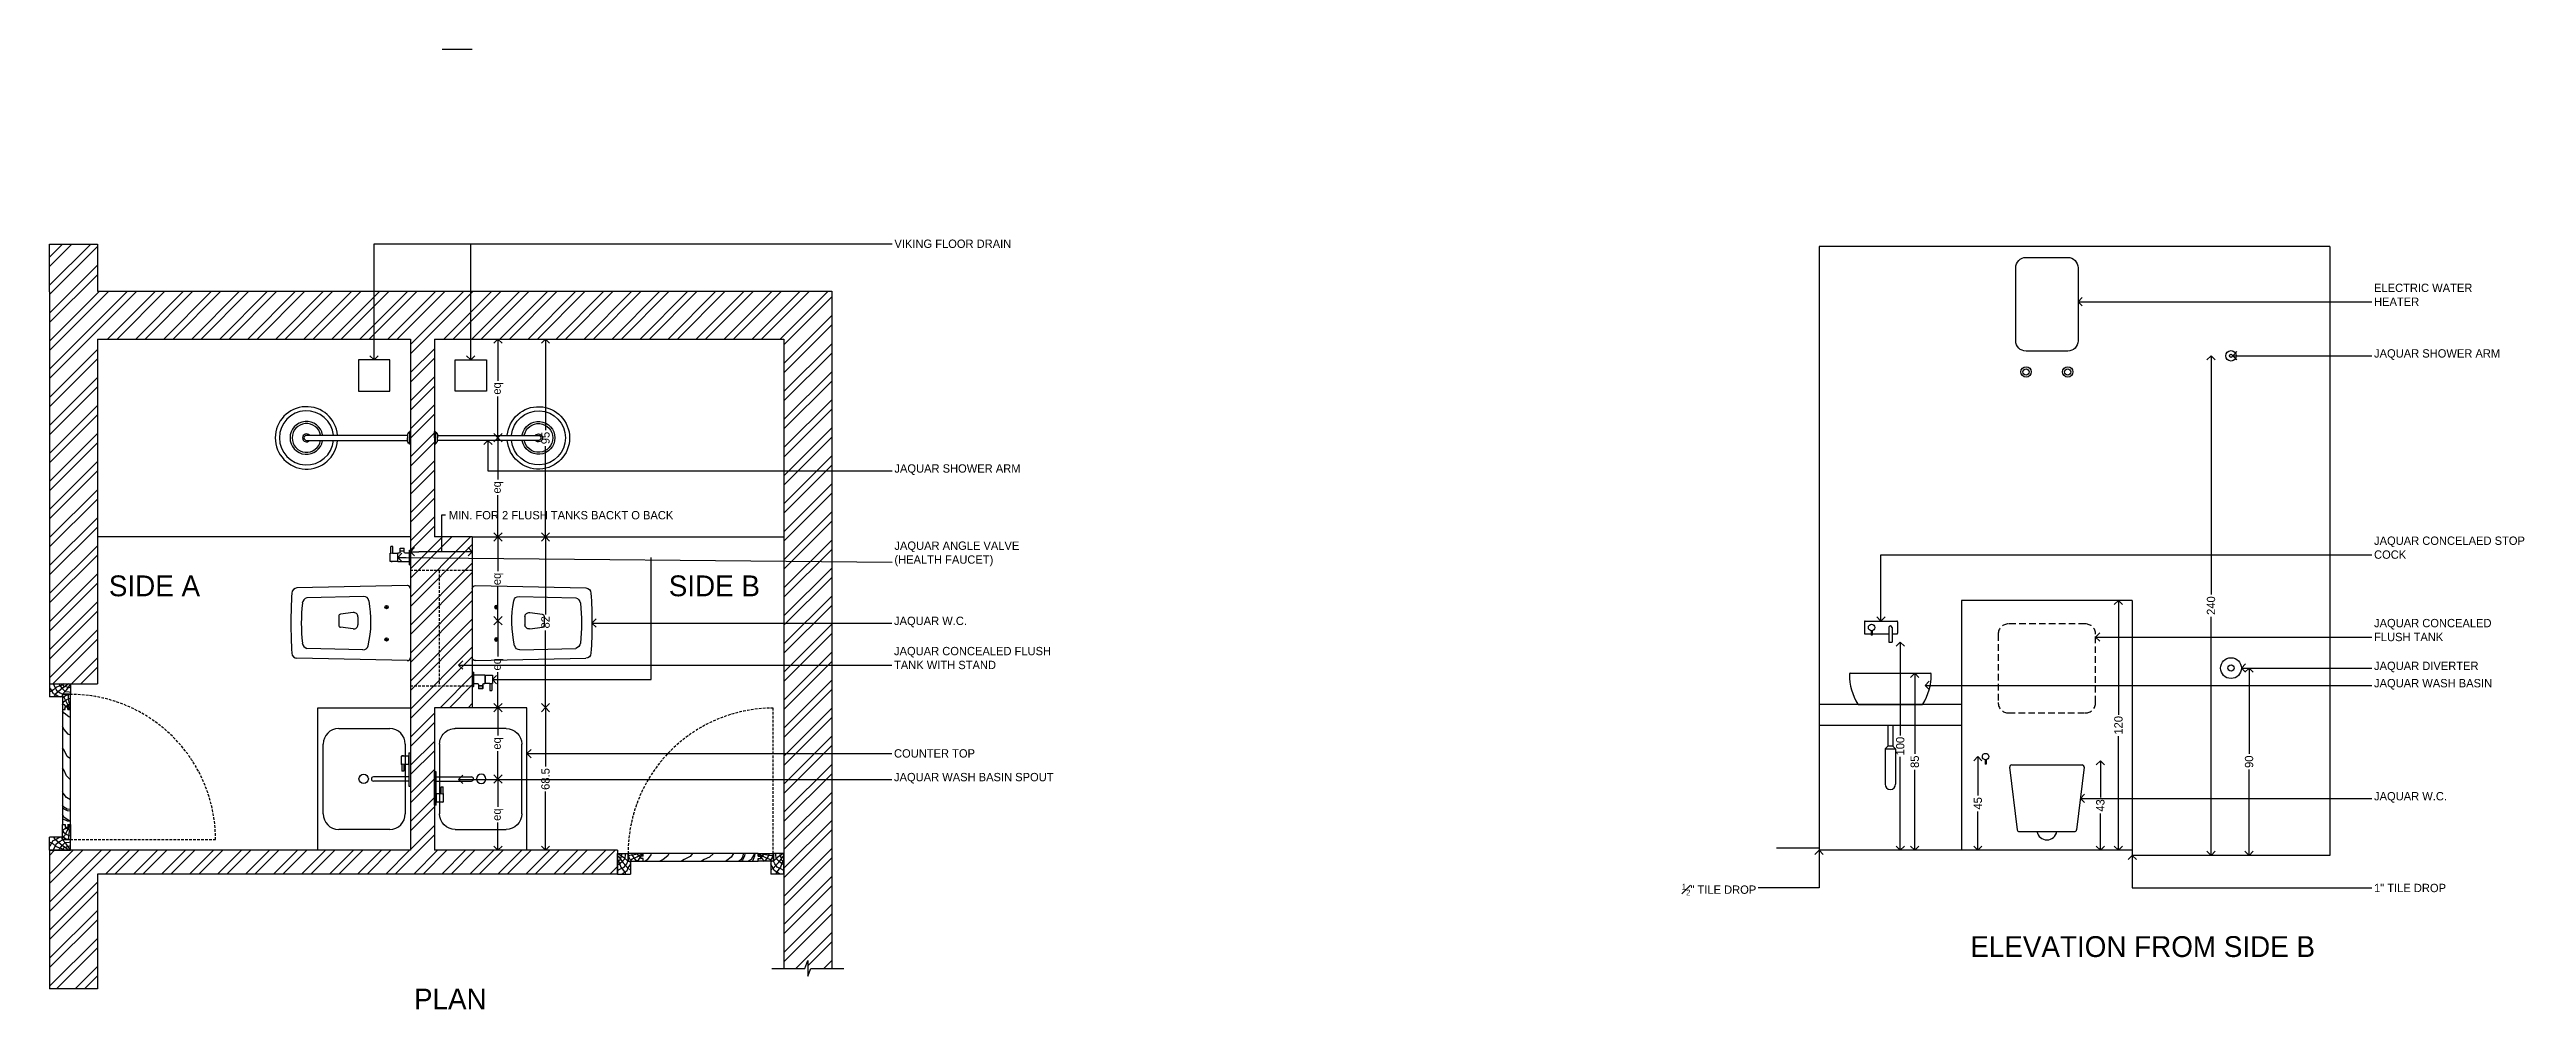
# Model space of a CAD drawing. Header units: metres. Extents: x -16 to 65907, y -5261 to 15511.
# Drawn here: x 22689 to 23880, y -2134 to -1673 of the extents above; entities that cross this region are included whole.
import ezdxf

# ---------------------------------------------------------------- set-up
doc = ezdxf.new("R2010")
doc.units = ezdxf.units.M
doc.header["$PDMODE"] = 67
doc.header["$PDSIZE"] = -5
doc.linetypes.add('DASHED', pattern=[19.05, 12.7, -6.35])
doc.layers.get('0').update_dxf_attribs({"color": 6})
for name, color, linetype in [('BC-DIMENSION', 8, 'Continuous'), ('BC-GREYCOLOR', 8, 'Continuous'), ('BC-HATCH', 8, 'Continuous'), ('BC-JOINERY', 93, 'Continuous'), ('BC-PLUMB-FIXTURE', 118, 'Continuous'), ('BC-TEXT', 7, 'Continuous'), ('BC-WALLS', 1, 'Continuous'), ('BC-WHITECOLOR', 7, 'Continuous'), ('Dim', 9, 'Continuous')]:
    doc.layers.add(name, color=color, linetype=linetype)
doc.layers.add('Object', color=7, linetype='Continuous', lineweight=30)
doc.styles.add('BC-1IN10-2', font='FreeSans.ttf', dxfattribs={"height": 4})
doc.dimstyles.new('BC-1IN10-2', dxfattribs={"dimtxt": 4, "dimasz": 4, "dimexe": 0.18, "dimexo": 0.0625, "dimgap": 1, "dimtad": 0, "dimtoh": 1, "dimzin": 12, "dimdsep": 46, "dimtxsty": 'BC-1IN10-2', "dimblk": 'OPEN90', "dimcen": 0.09, "dimse1": 1, "dimse2": 1, "dimclrd": 256, "dimclre": 256, "dimclrt": 7, "dimadec": 0, "dimazin": 0, "dimtfac": 1, "dimtdec": 1, "dimtofl": 0, "dimtmove": 1, "dimatfit": 3, "dimldrblk": 'OPEN90', "dimfxl": 1, "dimtolj": 1, "dimtzin": 0, "dimlwd": -1, "dimarcsym": 0})

msp = doc.modelspace()

# ---------------------------------------------------------------- texts
at = {"layer": 'BC-TEXT', "color": 7, "style": 'BC-1IN10-2'}
for s, insert, char_height, width, attachment_point in [('{VIKING FLOOR DRAIN}', (23095.316, -1768.648), 4, 61.02971, 7), ('{ELECTRIC WATER HEATER}', (23806.554, -1796.439), 4, 65.42422, 7), ('{JAQUAR SHOWER ARM}', (23806.554, -1822.361), 4, 65.42422, 7), ('{JAQUAR SHOWER ARM}', (23095.316, -1877.628), 4, 128.5009, 7), ('{JAQUAR ANGLE VALVE (HEALTH FAUCET)}', (23095.316, -1921.486), 4, 62.98375, 7), ('{JAQUAR CONCELAED STOP COCK}', (23806.554, -1917.951), 4, 80.55687, 7), ('{SIDE A}', (22717.715, -1936.054), 10, 197.15804, 7), ('{SIDE B}', (23030.69, -1936.054), 10, 197.15804, 9), ('{JAQUAR W.C.}', (23095.125, -1950.822), 4, 83.59546, 7), ('{JAQUAR CONCEALED FLUSH TANK}', (23806.554, -1957.525), 4, 65.42422, 7), ('{JAQUAR CONCEALED FLUSH TANK WITH STAND}', (23095.125, -1970.963), 4, 83.59546, 7), ('{JAQUAR DIVERTER}', (23806.554, -1972.428), 4, 65.42422, 7), ('{JAQUAR WASH BASIN}', (23806.554, -1980.752), 4, 65.42422, 7), ('{COUNTER TOP}', (23095.125, -2013.451), 4, 83.59546, 7), ('{JAQUAR WASH BASIN SPOUT}', (23095.125, -2025.867), 4, 83.59546, 7), ('{JAQUAR W.C.}', (23806.554, -2035.048), 4, 38.81595, 7), ('{\\A1;{\\H0.7x;\\S1#2;}" TILE DROP}', (23509.584, -2074.035), 4, 48.94688, 3), ('{\\A1;1" TILE DROP}', (23806.554, -2074.035), 4, 48.94688, 1), ('{ELEVATION FROM SIDE B}', (23612.475, -2109.323), 10, 197.15804, 7), ('{PLAN}', (22864.385, -2134.369), 10, 197.15804, 7)]:
    msp.add_mtext(s, dxfattribs=dict(at, insert=insert, char_height=char_height, width=width, attachment_point=attachment_point))

# ---------------------------------------------------------------- blocks, each defined once
blk = doc.blocks.new('BC-SHOWER')
for p in [(-12, -15), (12, -15)]:
    blk.add_line(p, (0, -15))
for points in [[(0, 0), (-30, 0)], [(0, 0), (30, 0)], [(-30, -4), (0, -4)], [(-28, -5), (0, -5)], [(30, -4), (0, -4)], [(28, -5), (0, -5)]]:
    blk.add_lwpolyline(points)
for points in [[(-30, 0), (-30, -4, 0.347987), (-29, -5), (-28, -5, 0.2725), (-12, -15, 6.671192)], [(30, 0), (30, -4, -0.347987), (29, -5), (28, -5, -0.2725), (12, -15, -6.671192)], [(-12, -15), (-12, -500, 1), (12, -500), (12, -15)]]:
    blk.add_lwpolyline(points, format="xyb")
for radius, start, end in [(150, 94.703, 85.297), (130, 95.4289, 84.5711), (79.1, 100.1897, 79.8103), (69.1, 100.1897, 79.8103), (19.1, 130.087, 49.9128)]:
    blk.add_arc((0, -500), radius, start, end)
blk = doc.blocks.new('BC-JAQ-WC-ARIA')
for p, q in [((-15, 180), (-546, 169)), ((-225, 128), (-498, 122)), ((0, 165), (0, -165)), ((-345, 33), (-345, -10)), ((-276, 51), (-337, 43)), ((-253, 31), (-253, -8)), ((-276, -28), (-337, -20)), ((-15, -180), (-546, -169)), ((-229, -128), (-498, -122))]:
    blk.add_line(p, q)
at = {"color": 9, "ltscale": 20}
for p, q in [((-123, 77), (-107, 77)), ((-115, 85), (-115, 69)), ((-123, -78), (-107, -78)), ((-115, -86), (-115, -70))]:
    blk.add_line(p, q, dxfattribs=at)
at = {"color": 9}
for centre in [(-115, 77), (-115, -78)]:
    blk.add_circle(centre, 8, dxfattribs=at)
for centre, radius, start, end in [((1488, 0), 2063, 176.0101, 183.9899), ((-545, 144), 25, 91.2563, 180), ((-489, 91), 31.4, 105.7301, 170.4037), ((-224, 103), 25, 10.9372, 91.2563), ((-15, 165), 15, 0, 91.2563), ((327, 0), 852, 173.4932, 186.5068), ((-335, 33), 10, 97.318, 180), ((-273, 31), 20, 0, 97.318), ((-718, 10), 528, 347.0261, 10.6357), ((-489, -91), 31.4, 189.5963, 254.2699), ((-335, -10), 10, 180, 262.682), ((-273, -8), 20, 262.682, 0), ((-228, -103), 25, 268.7437, 346.6578), ((-545, -144), 25, 180, 268.7437), ((-15, -165), 15, 268.7437, 0)]:
    blk.add_arc(centre, radius, start, end)
blk = doc.blocks.new('BC-JAQ-WB')
for p, q in [((-242.5, -125), (-242.5, 120)), ((-167.5, 195), (167.5, 195)), ((242.5, 120), (242.5, -125)), ((167.5, -200), (-167.5, -200))]:
    blk.add_line(p, q)
blk.add_circle((0, 0), 22.5)
for centre, start, end in [((-167.5, 120), 90, 180), ((167.5, 120), 0, 90), ((-167.5, -125), 180, 270), ((167.5, -125), 270, 0)]:
    blk.add_arc(centre, 75, start, end)
blk = doc.blocks.new('BC-JAQ-TAP-WALL MOUNTED')
for p, q in [((-80, 0), (80, 0)), ((-80, -8), (-80, 0)), ((80, -8), (80, 0)), ((-80, -4), (-80, -4)), ((-80, -8), (80, -8)), ((-65.5, -34), (-65.5, -40)), ((-65, -34), (-65.5, -34)), ((-65, -40), (-65.5, -40)), ((-25, -8), (-65, -8)), ((-65, -8), (-65, -44.5)), ((-65, -44.5), (-25, -44.5)), ((-25, -8), (-25, -32.25)), ((-25, -32.25), (8, -32.25)), ((-25, -41.75), (-25, -44.5)), ((-25, -41.75), (8, -41.75)), ((8, -32.25), (8, -41.75)), ((35, -8), (35, -178)), ((55, -8), (55, -178)), ((80, -4), (80, -4))]:
    blk.add_line(p, q)
for centre, radius, start, end in [((-56.75, -37), 9.25, 161.075356, 198.924644), ((-14.22, -37), 11.78, 156.222684, 203.777316), ((45, -178), 10, 180, 0)]:
    blk.add_arc(centre, radius, start, end)
blk = doc.blocks.new('BC-JAQ-ANG-VALVE')
for p, q in [((0, -35), (0, 35)), ((4.5, 35), (0, 35)), ((5, -34.5), (5, 34.5)), ((5, 20), (24.75, 20)), ((30.75, 45), (29.75, 44)), ((50.25, 44), (29.75, 44)), ((29.75, 25), (29.75, 44)), ((50.25, 32), (29.75, 32)), ((50.25, 31), (29.75, 31)), ((30.5, 32), (30.5, 44)), ((49.25, 45), (30.75, 45)), ((50.25, 44), (49.25, 45)), ((49.5, 32), (49.5, 44)), ((50.25, 25), (50.25, 44)), ((55.25, 20), (61, 20)), ((61, -20), (61, 20)), ((61, 16), (61.5, 16)), ((85, 20), (61.5, 20)), ((61.5, -20), (61.5, 20)), ((85, 53), (94.5, 53)), ((85, 20), (85, 53)), ((94.5, 20), (94.5, 53)), ((97, 20), (94.5, 20)), ((97, -19.5), (97, 20)), ((4.5, -35), (0, -35)), ((61, -20), (5, -20)), ((61, -16), (61.5, -16)), ((61.5, -20), (96.5, -20)), ((87.25, -20), (87.25, -20.5)), ((87.25, -20.5), (93.25, -20.5)), ((93.25, -20), (93.25, -20.5))]:
    blk.add_line(p, q)
for centre, radius, start, end in [((4.5, 34.5), 0.5, 0, 90), ((24.75, 25), 5, 270, 0), ((55.25, 25), 5, 180, 270), ((89.75, 30.78), 11.78, 246.222684, 293.777316), ((4.5, -34.5), 0.5, 270, 0), ((90.25, -11.75), 9.25, 251.075356, 288.924644), ((96.5, -19.5), 0.5, 270, 0)]:
    blk.add_arc(centre, radius, start, end)
blk = doc.blocks.new('_OPEN90')
at = {"color": 0, "linetype": 'ByBlock'}
for p, q in [((0, 0), (-1, 0)), ((-0.5, 0.5), (0, 0)), ((0, 0), (-0.5, -0.5))]:
    blk.add_line(p, q, dxfattribs=at)
blk = doc.blocks.new('*D2425')
at = {"layer": 'BC-DIMENSION'}
for p, q in [((22927.6, -1993.4), (22927.6, -2017.7)), ((22927.6, -2053.9), (22927.6, -2029.7))]:
    blk.add_line(p, q, dxfattribs=at)
at = {"layer": 'Defpoints', "color": 0}
for p in [(22918.7, -1989.4), (22918.7, -2057.9), (22927.6, -2057.9)]:
    blk.add_point(p, dxfattribs=at)
at = {"layer": 'BC-DIMENSION', "xscale": 4, "yscale": 4, "zscale": 4}
for p, rotation in [((22927.6, -1989.4), 90), ((22927.6, -2057.9), 270)]:
    blk.add_blockref('_OPEN90', p, dxfattribs=dict(at, rotation=rotation))
at = {"layer": 'BC-DIMENSION', "color": 7, "insert": (22927.6, -2023.7), "char_height": 4, "attachment_point": 5, "rotation": 90, "style": 'BC-1IN10-2'}
blk.add_mtext('\\A1;68.5', dxfattribs=at)
blk = doc.blocks.new('*D2426')
at = {"layer": 'BC-DIMENSION'}
for p, q in [((22927.6, -1911.4), (22927.6, -1944.6)), ((22927.6, -1985.4), (22927.6, -1952.3))]:
    blk.add_line(p, q, dxfattribs=at)
at = {"layer": 'Defpoints', "color": 0}
for p in [(22918.7, -1907.4), (22927.6, -1907.4), (22918.7, -1989.4)]:
    blk.add_point(p, dxfattribs=at)
at = {"layer": 'BC-DIMENSION', "xscale": 4, "yscale": 4, "zscale": 4}
for p, rotation in [((22927.6, -1907.4), 90), ((22927.6, -1989.4), 270)]:
    blk.add_blockref('_OPEN90', p, dxfattribs=dict(at, rotation=rotation))
at = {"layer": 'BC-DIMENSION', "color": 7, "insert": (22927.6, -1948.4), "char_height": 4, "attachment_point": 5, "rotation": 90, "style": 'BC-1IN10-2'}
blk.add_mtext('\\A1;82', dxfattribs=at)
blk = doc.blocks.new('*D2427')
at = {"layer": 'BC-DIMENSION'}
for p, q in [((22927.6, -1816.4), (22927.6, -1856.1)), ((22927.6, -1903.4), (22927.6, -1863.8))]:
    blk.add_line(p, q, dxfattribs=at)
at = {"layer": 'Defpoints', "color": 0}
for p in [(22892.4, -1812.4), (22927.6, -1812.4), (22892.4, -1907.4)]:
    blk.add_point(p, dxfattribs=at)
at = {"layer": 'BC-DIMENSION', "xscale": 4, "yscale": 4, "zscale": 4}
for p, rotation in [((22927.6, -1812.4), 90), ((22927.6, -1907.4), 270)]:
    blk.add_blockref('_OPEN90', p, dxfattribs=dict(at, rotation=rotation))
at = {"layer": 'BC-DIMENSION', "color": 7, "insert": (22927.6, -1859.9), "char_height": 4, "attachment_point": 5, "rotation": 90, "style": 'BC-1IN10-2'}
blk.add_mtext('\\A1;95', dxfattribs=at)
blk = doc.blocks.new('*D2428')
at = {"layer": 'BC-DIMENSION'}
for p, q in [((22904.7, -2027.7), (22904.7, -2037.1)), ((22904.7, -2053.9), (22904.7, -2044.6))]:
    blk.add_line(p, q, dxfattribs=at)
at = {"layer": 'Defpoints', "color": 0}
for p in [(22896.7, -2023.7), (22896.7, -2057.9), (22904.7, -2057.9)]:
    blk.add_point(p, dxfattribs=at)
at = {"layer": 'BC-DIMENSION', "xscale": 4, "yscale": 4, "zscale": 4}
for p, rotation in [((22904.7, -2023.7), 90), ((22904.7, -2057.9), 270)]:
    blk.add_blockref('_OPEN90', p, dxfattribs=dict(at, rotation=rotation))
at = {"layer": 'BC-DIMENSION', "color": 7, "insert": (22904.7, -2040.8), "char_height": 4, "attachment_point": 5, "rotation": 90, "style": 'BC-1IN10-2'}
blk.add_mtext('\\A1;{eq}', dxfattribs=at)
blk = doc.blocks.new('*D2429')
at = {"layer": 'BC-DIMENSION'}
for p, q in [((22904.7, -1993.4), (22904.7, -2002.8)), ((22904.7, -2019.7), (22904.7, -2010.3))]:
    blk.add_line(p, q, dxfattribs=at)
at = {"layer": 'Defpoints', "color": 0}
for p in [(22896.7, -1989.4), (22904.7, -1989.4), (22896.7, -2023.7)]:
    blk.add_point(p, dxfattribs=at)
at = {"layer": 'BC-DIMENSION', "xscale": 4, "yscale": 4, "zscale": 4}
for p, rotation in [((22904.7, -1989.4), 90), ((22904.7, -2023.7), 270)]:
    blk.add_blockref('_OPEN90', p, dxfattribs=dict(at, rotation=rotation))
at = {"layer": 'BC-DIMENSION', "color": 7, "insert": (22904.7, -2006.6), "char_height": 4, "attachment_point": 5, "rotation": 90, "style": 'BC-1IN10-2'}
blk.add_mtext('\\A1;{eq}', dxfattribs=at)
blk = doc.blocks.new('*D2430')
at = {"layer": 'BC-DIMENSION'}
for p, q in [((22904.7, -1951.7), (22904.7, -1964.8)), ((22904.7, -1985.4), (22904.7, -1972.3))]:
    blk.add_line(p, q, dxfattribs=at)
at = {"layer": 'Defpoints', "color": 0}
for p in [(22904.7, -1947.7), (22917.8, -1947.7), (22918.7, -1989.4)]:
    blk.add_point(p, dxfattribs=at)
at = {"layer": 'BC-DIMENSION', "xscale": 4, "yscale": 4, "zscale": 4}
for p, rotation in [((22904.7, -1947.7), 90), ((22904.7, -1989.4), 270)]:
    blk.add_blockref('_OPEN90', p, dxfattribs=dict(at, rotation=rotation))
at = {"layer": 'BC-DIMENSION', "color": 7, "insert": (22904.7, -1968.6), "char_height": 4, "attachment_point": 5, "rotation": 90, "style": 'BC-1IN10-2'}
blk.add_mtext('\\A1;{eq}', dxfattribs=at)
blk = doc.blocks.new('*D2431')
at = {"layer": 'BC-DIMENSION'}
for p, q in [((22904.7, -1911.4), (22904.7, -1923.8)), ((22904.7, -1943.7), (22904.7, -1931.3))]:
    blk.add_line(p, q, dxfattribs=at)
at = {"layer": 'Defpoints', "color": 0}
for p in [(22904.7, -1907.4), (22917.8, -1907.4), (22917.8, -1947.7)]:
    blk.add_point(p, dxfattribs=at)
at = {"layer": 'BC-DIMENSION', "xscale": 4, "yscale": 4, "zscale": 4}
for p, rotation in [((22904.7, -1907.4), 90), ((22904.7, -1947.7), 270)]:
    blk.add_blockref('_OPEN90', p, dxfattribs=dict(at, rotation=rotation))
at = {"layer": 'BC-DIMENSION', "color": 7, "insert": (22904.7, -1927.6), "char_height": 4, "attachment_point": 5, "rotation": 90, "style": 'BC-1IN10-2'}
blk.add_mtext('\\A1;{eq}', dxfattribs=at)
blk = doc.blocks.new('*D2432')
at = {"layer": 'BC-DIMENSION'}
for p, q in [((22904.7, -1863.8), (22904.7, -1879.9)), ((22904.7, -1903.4), (22904.7, -1887.4))]:
    blk.add_line(p, q, dxfattribs=at)
at = {"layer": 'Defpoints', "color": 0}
for p in [(22875.7, -1859.8), (22904.7, -1859.8), (22918.7, -1907.4)]:
    blk.add_point(p, dxfattribs=at)
at = {"layer": 'BC-DIMENSION', "xscale": 4, "yscale": 4, "zscale": 4}
for p, rotation in [((22904.7, -1859.8), 90), ((22904.7, -1907.4), 270)]:
    blk.add_blockref('_OPEN90', p, dxfattribs=dict(at, rotation=rotation))
at = {"layer": 'BC-DIMENSION', "color": 7, "insert": (22904.7, -1883.6), "char_height": 4, "attachment_point": 5, "rotation": 90, "style": 'BC-1IN10-2'}
blk.add_mtext('\\A1;{eq}', dxfattribs=at)
blk = doc.blocks.new('*D2433')
at = {"layer": 'BC-DIMENSION'}
for p, q in [((22904.7, -1816.4), (22904.7, -1832.4)), ((22904.7, -1855.8), (22904.7, -1839.9))]:
    blk.add_line(p, q, dxfattribs=at)
at = {"layer": 'Defpoints', "color": 0}
for p in [(22874.2, -1812.4), (22904.7, -1812.4), (22875.7, -1859.8)]:
    blk.add_point(p, dxfattribs=at)
at = {"layer": 'BC-DIMENSION', "xscale": 4, "yscale": 4, "zscale": 4}
for p, rotation in [((22904.7, -1812.4), 90), ((22904.7, -1859.8), 270)]:
    blk.add_blockref('_OPEN90', p, dxfattribs=dict(at, rotation=rotation))
at = {"layer": 'BC-DIMENSION', "color": 7, "insert": (22904.7, -1836.1), "char_height": 4, "attachment_point": 5, "rotation": 90, "style": 'BC-1IN10-2'}
blk.add_mtext('\\A1;{eq}', dxfattribs=at)
blk = doc.blocks.new('*D2434')
at = {"layer": 'BC-DIMENSION'}
for p, q in [((22879.6, -1897), (22877.6, -1897)), ((22877.6, -1897), (22877.6, -1914.5)), ((22888.4, -1914.5), (22866.7, -1914.5))]:
    blk.add_line(p, q, dxfattribs=at)
at = {"layer": 'Defpoints', "color": 0}
for p in [(22862.7, -1907.4), (22862.7, -1914.5), (22892.4, -1907.4)]:
    blk.add_point(p, dxfattribs=at)
at = {"layer": 'BC-DIMENSION', "xscale": 4, "yscale": 4, "zscale": 4, "rotation": 180}
blk.add_blockref('_OPEN90', (22862.7, -1914.5), dxfattribs=at)
at = {"layer": 'BC-DIMENSION', "xscale": 4, "yscale": 4, "zscale": 4}
blk.add_blockref('_OPEN90', (22892.4, -1914.5), dxfattribs=at)
at = {"layer": 'BC-DIMENSION', "color": 7, "insert": (22935.1, -1897), "char_height": 4, "attachment_point": 5, "style": 'BC-1IN10-2'}
blk.add_mtext('\\A1;{MIN. FOR 2 FLUSH TANKS BACKT O BACK}', dxfattribs=at)
blk = doc.blocks.new('BC-JAQ-WB-ELEV')
at = {"layer": 'Object'}
for p, q in [((-192, 150), (192, 150)), ((-152, 0), (152, 0))]:
    blk.add_line(p, q, dxfattribs=at)
for centre, radius, start, end in [((-192, 145), 5, 90, 182.562), ((81, 147), 278, 180.5313, 211.4271), ((-81, 147), 278, 328.5729, 359.4687), ((192, 145), 5, 357.438, 90), ((-152, 5), 5, 213.5505, 270), ((152, 5), 5, 270, 326.4495)]:
    blk.add_arc(centre, radius, start, end, dxfattribs=at)
blk = doc.blocks.new('BC-JAQ-WC-ELEV')
at = {"layer": 'Object'}
for p, q in [((-179, 399), (-143, 99)), ((-169, 410), (169, 410)), ((179, 399), (143, 99)), ((-133, 90), (133, 90))]:
    blk.add_line(p, q, dxfattribs=at)
for centre, radius, start, end in [((-169, 400), 10, 90, 186.8974), ((169, 400), 10, 353.1026, 90), ((-133, 100), 10, 186.8974, 270), ((0, 98), 48.4, 189.7038, 350.2962), ((133, 100), 10, 270, 353.1026)]:
    blk.add_arc(centre, radius, start, end, dxfattribs=at)
blk = doc.blocks.new('*D2440')
at = {"layer": 'BC-TEXT'}
for p, q in [((23683.7, -1941.9), (23683.7, -1992.8)), ((23683.7, -2053.9), (23683.7, -2003.1))]:
    blk.add_line(p, q, dxfattribs=at)
at = {"layer": 'Defpoints', "color": 0}
for p in [(23690.3, -1937.9), (23683.7, -2057.9), (23690.3, -2057.9)]:
    blk.add_point(p, dxfattribs=at)
at = {"layer": 'BC-TEXT', "xscale": 4, "yscale": 4, "zscale": 4}
for p, rotation in [((23683.7, -1937.9), 90), ((23683.7, -2057.9), 270)]:
    blk.add_blockref('_OPEN90', p, dxfattribs=dict(at, rotation=rotation))
at = {"layer": 'BC-TEXT', "color": 7, "insert": (23683.7, -1997.9), "char_height": 4, "attachment_point": 5, "rotation": 90, "style": 'BC-1IN10-2'}
blk.add_mtext('\\A1;120', dxfattribs=at)
blk = doc.blocks.new('*D2441')
at = {"layer": 'BC-TEXT'}
for p, q in [((23675, -2018.9), (23675, -2032.6)), ((23675, -2053.9), (23675, -2040.3))]:
    blk.add_line(p, q, dxfattribs=at)
at = {"layer": 'Defpoints', "color": 0}
for p in [(23649.3, -2014.9), (23649.3, -2057.9), (23675, -2057.9)]:
    blk.add_point(p, dxfattribs=at)
at = {"layer": 'BC-TEXT', "xscale": 4, "yscale": 4, "zscale": 4}
for p, rotation in [((23675, -2014.9), 90), ((23675, -2057.9), 270)]:
    blk.add_blockref('_OPEN90', p, dxfattribs=dict(at, rotation=rotation))
at = {"layer": 'BC-TEXT', "color": 7, "insert": (23675, -2036.4), "char_height": 4, "attachment_point": 5, "rotation": 90, "style": 'BC-1IN10-2'}
blk.add_mtext('\\A1;43', dxfattribs=at)
blk = doc.blocks.new('*D2443')
at = {"layer": 'BC-TEXT'}
for p, q in [((23578.8, -1961.9), (23578.8, -2002.8)), ((23578.8, -2053.9), (23578.8, -2013.1))]:
    blk.add_line(p, q, dxfattribs=at)
at = {"layer": 'Defpoints', "color": 0}
for p in [(23578.8, -1957.9), (23574, -2057.9), (23578.8, -2057.9)]:
    blk.add_point(p, dxfattribs=at)
at = {"layer": 'BC-TEXT', "xscale": 4, "yscale": 4, "zscale": 4}
for p, rotation in [((23578.8, -1957.9), 90), ((23578.8, -2057.9), 270)]:
    blk.add_blockref('_OPEN90', p, dxfattribs=dict(at, rotation=rotation))
at = {"layer": 'BC-TEXT', "color": 7, "insert": (23578.8, -2007.9), "char_height": 4, "attachment_point": 5, "rotation": 90, "style": 'BC-1IN10-2'}
blk.add_mtext('\\A1;100', dxfattribs=at)
blk = doc.blocks.new('*D2444')
at = {"layer": 'BC-TEXT'}
for p, q in [((23585.8, -1976.9), (23585.8, -2011.6)), ((23585.8, -2053.9), (23585.8, -2019.3))]:
    blk.add_line(p, q, dxfattribs=at)
at = {"layer": 'Defpoints', "color": 0}
for p in [(23593.3, -1972.9), (23585.8, -2057.9), (23593.3, -2057.9)]:
    blk.add_point(p, dxfattribs=at)
at = {"layer": 'BC-TEXT', "xscale": 4, "yscale": 4, "zscale": 4}
for p, rotation in [((23585.8, -1972.9), 90), ((23585.8, -2057.9), 270)]:
    blk.add_blockref('_OPEN90', p, dxfattribs=dict(at, rotation=rotation))
at = {"layer": 'BC-TEXT', "color": 7, "insert": (23585.8, -2015.4), "char_height": 4, "attachment_point": 5, "rotation": 90, "style": 'BC-1IN10-2'}
blk.add_mtext('\\A1;85', dxfattribs=at)
blk = doc.blocks.new('*D2445')
at = {"layer": 'BC-TEXT'}
for p, q in [((23746.5, -1974.4), (23746.5, -2011.6)), ((23746.5, -2056.4), (23746.5, -2019.2))]:
    blk.add_line(p, q, dxfattribs=at)
at = {"layer": 'Defpoints', "color": 0}
for p in [(23737.8, -1970.4), (23737.8, -2060.4), (23746.5, -2060.4)]:
    blk.add_point(p, dxfattribs=at)
at = {"layer": 'BC-TEXT', "xscale": 4, "yscale": 4, "zscale": 4}
for p, rotation in [((23746.5, -1970.4), 90), ((23746.5, -2060.4), 270)]:
    blk.add_blockref('_OPEN90', p, dxfattribs=dict(at, rotation=rotation))
at = {"layer": 'BC-TEXT', "color": 7, "insert": (23746.5, -2015.4), "char_height": 4, "attachment_point": 5, "rotation": 90, "style": 'BC-1IN10-2'}
blk.add_mtext('\\A1;90', dxfattribs=at)
blk = doc.blocks.new('*D2446')
at = {"layer": 'BC-TEXT'}
for p, q in [((23728.2, -1824.4), (23728.2, -1935.1)), ((23728.2, -2056.4), (23728.2, -1945.8))]:
    blk.add_line(p, q, dxfattribs=at)
at = {"layer": 'Defpoints', "color": 0}
for p in [(23737.8, -1820.4), (23728.2, -2060.4), (23785.3, -2060.4)]:
    blk.add_point(p, dxfattribs=at)
at = {"layer": 'BC-TEXT', "xscale": 4, "yscale": 4, "zscale": 4}
for p, rotation in [((23728.2, -1820.4), 90), ((23728.2, -2060.4), 270)]:
    blk.add_blockref('_OPEN90', p, dxfattribs=dict(at, rotation=rotation))
at = {"layer": 'BC-TEXT', "color": 7, "insert": (23728.2, -1940.4), "char_height": 4, "attachment_point": 5, "rotation": 90, "style": 'BC-1IN10-2'}
blk.add_mtext('\\A1;240', dxfattribs=at)
blk = doc.blocks.new('*D2453')
at = {"layer": 'BC-TEXT'}
for p, q in [((23616.1, -2016.9), (23616.1, -2031.6)), ((23616.1, -2053.9), (23616.1, -2039.3))]:
    blk.add_line(p, q, dxfattribs=at)
at = {"layer": 'Defpoints', "color": 0}
for p in [(23619.8, -2012.9), (23616.1, -2057.9), (23619.8, -2057.9)]:
    blk.add_point(p, dxfattribs=at)
at = {"layer": 'BC-TEXT', "xscale": 4, "yscale": 4, "zscale": 4}
for p, rotation in [((23616.1, -2012.9), 90), ((23616.1, -2057.9), 270)]:
    blk.add_blockref('_OPEN90', p, dxfattribs=dict(at, rotation=rotation))
at = {"layer": 'BC-TEXT', "color": 7, "insert": (23616.1, -2035.4), "char_height": 4, "attachment_point": 5, "rotation": 90, "style": 'BC-1IN10-2'}
blk.add_mtext('\\A1;45', dxfattribs=at)

# ---------------------------------------------------------------- dimensions: what is measured, and where the dimension line sits
at = {"layer": 'BC-DIMENSION'}
for base, p1, p2, picture, middle in [((22904.748, -1812.426), (22875.708, -1859.833), (22874.203, -1812.426), '*D2433', (22904.748, -1836.13)), ((22904.748, -1859.833), (22918.703, -1907.426), (22875.708, -1859.833), '*D2432', (22904.748, -1883.63)), ((22904.748, -1907.426), (22917.769, -1947.695), (22917.769, -1907.426), '*D2431', (22904.748, -1927.561)), ((22904.748, -1947.695), (22918.703, -1989.428), (22917.769, -1947.695), '*D2430', (22904.748, -1968.562))]:
    dim = msp.add_linear_dim(base=base, p1=p1, p2=p2, angle=90, text='{eq}', dimstyle='BC-1IN10-2', dxfattribs=at)
    dim.commit()
    dim.dimension.update_dxf_attribs({"geometry": picture, "text_midpoint": middle})
dim = msp.add_linear_dim(base=(22927.564, -1812.426), p1=(22892.42, -1907.426), p2=(22892.42, -1812.426), angle=90, dimstyle='BC-1IN10-2', dxfattribs=at)
dim.commit()
dim.dimension.update_dxf_attribs({"geometry": '*D2427', "text_midpoint": (22927.564, -1859.926)})
dim = msp.add_linear_dim(base=(22862.703, -1914.489), p1=(22892.42, -1907.426), p2=(22862.703, -1907.426), text='{MIN. FOR 2 FLUSH TANKS BACKT O BACK}', dimstyle='BC-1IN10-2', dxfattribs=at)
dim.commit()
dim.dimension.update_dxf_attribs({"geometry": '*D2434', "text_midpoint": (22880.561, -1897.048), "dimtype": 160})
for base, p2, picture, middle in [((22927.564, -1907.426), (22918.703, -1907.426), '*D2426', (22927.564, -1948.427)), ((22927.564, -2057.928), (22918.703, -2057.928), '*D2425', (22927.564, -2023.678))]:
    dim = msp.add_linear_dim(base=base, p1=(22918.703, -1989.428), p2=p2, angle=90, dimstyle='BC-1IN10-2', override={"dimlfac": 1}, dxfattribs=at)
    dim.commit()
    dim.dimension.update_dxf_attribs({"geometry": picture, "text_midpoint": middle})
for base, p2, picture, middle in [((22904.748, -1989.428), (22896.703, -1989.428), '*D2429', (22904.748, -2006.553)), ((22904.748, -2057.928), (22896.703, -2057.928), '*D2428', (22904.748, -2040.803))]:
    dim = msp.add_linear_dim(base=base, p1=(22896.703, -2023.678), p2=p2, angle=90, text='{eq}', dimstyle='BC-1IN10-2', override={"dimtolj": 1}, dxfattribs=at)
    dim.commit()
    dim.dimension.update_dxf_attribs({"geometry": picture, "text_midpoint": middle})
at = {"layer": 'BC-TEXT'}
for base, p1, p2, picture, middle in [((23728.153, -2060.428), (23737.797, -1820.428), (23785.297, -2060.428), '*D2446', (23728.153, -1940.428)), ((23683.737, -2057.928), (23690.297, -1937.928), (23690.297, -2057.928), '*D2440', (23683.737, -1997.928)), ((23578.844, -2057.928), (23578.844, -1957.928), (23574.045, -2057.928), '*D2443', (23578.844, -2007.928)), ((23585.773, -2057.928), (23593.277, -1972.928), (23593.277, -2057.928), '*D2444', (23585.773, -2015.428)), ((23746.51, -2060.428), (23737.797, -1970.428), (23737.797, -2060.428), '*D2445', (23746.51, -2015.428)), ((23616.127, -2057.928), (23619.835, -2012.924), (23619.835, -2057.928), '*D2453', (23616.127, -2035.426)), ((23675.007, -2057.928), (23649.296, -2014.928), (23649.296, -2057.928), '*D2441', (23675.007, -2036.428))]:
    dim = msp.add_linear_dim(base=base, p1=p1, p2=p2, angle=90, dimstyle='BC-1IN10-2', override={"dimlfac": 1}, dxfattribs=at)
    dim.commit()
    dim.dimension.update_dxf_attribs({"geometry": picture, "text_midpoint": middle})

# ---------------------------------------------------------------- hatches: boundary and pattern name
at = {"layer": 'BC-HATCH'}
h = msp.add_hatch(dxfattribs=at)
h.set_pattern_fill('ANSI32', color=256, style=0)
h.paths.add_polyline_path([(23065.203, -2114.691), (23065.203, -1789.426), (22712.203, -1789.426), (22712.203, -1766.711), (22689.203, -1766.711), (22689.203, -1789.711), (22689.203, -1977.928), (22699.203, -1977.928), (22712.203, -1977.928), (22712.203, -1812.426), (22862.703, -1812.426), (22862.703, -1923.522), (22892.42, -1923.522), (22892.42, -1907.426), (22874.203, -1907.426), (22874.203, -1862.789), (22874.203, -1859.833), (22874.203, -1856.876), (22874.203, -1812.426), (23042.203, -1812.426), (23042.203, -2114.691), (23052.209, -2114.691), (23053.703, -2110.941), (23053.703, -2118.441), (23055.196, -2114.691)])
h.paths.add_polyline_path([(22962.203, -2069.428), (22962.203, -2059.428), (22962.203, -2057.928), (22874.203, -2057.928), (22874.203, -1989.428), (22892.42, -1989.428), (22892.42, -1979.122), (22862.703, -1979.122), (22862.703, -2057.928), (22699.203, -2057.928), (22689.203, -2057.928), (22689.203, -2124.428), (22712.203, -2124.428), (22712.203, -2069.428)])
h.paths.add_polyline_path([(22876.42, -1979.122), (22876.42, -1923.522), (22862.703, -1923.522), (22862.703, -1979.122)], flags=16)
h.paths.add_polyline_path([(22892.42, -1965.339), (22892.42, -1932.305), (22892.42, -1923.522), (22876.42, -1923.522), (22876.42, -1979.122), (22892.42, -1979.122)], flags=16)

# ---------------------------------------------------------------- linework, layer by layer
msp.add_line((22712.203, -2057.928), (22712.203, -2057.928))
at = {"layer": 'BC-GREYCOLOR', "linetype": 'DASHED', "ltscale": 0.1}
for p, q in [((23037.103, -2059.428), (23037.103, -1989.628)), ((22699.203, -2052.828), (22769.003, -2052.828))]:
    msp.add_line(p, q, dxfattribs=at)
for centre, start, end in [((22699.203, -2052.828), 0, 93.079694), ((23037.103, -2059.428), 90, 183.079694)]:
    msp.add_arc(centre, 69.8, start, end, dxfattribs=at)
at = {"layer": 'BC-HATCH'}
for points in [[(22696.272, -1977.928), (22695.616, -1978.406), (22692.549, -1979.511), (22691.029, -1980.809), (22689.869, -1981.583), (22689.203, -1981.828)], [(22689.203, -1979.719), (22689.455, -1980.119), (22690.947, -1982.661), (22692.3, -1983.13), (22693.402, -1983.849), (22694.255, -1984.178)], [(22690.925, -1977.928), (22691.803, -1979.428), (22692.549, -1981.141), (22694.262, -1982.357), (22695.403, -1982.928)], [(22698.275, -1977.928), (22697.495, -1978.654), (22694.649, -1980.726), (22691.996, -1983.02), (22691.272, -1984.178)], [(22693.886, -1977.928), (22694.069, -1978.544), (22695.308, -1980.246), (22696.697, -1981.615), (22698.683, -1981.776), (22699.203, -1981.928)], [(22699.203, -1978.212), (22698.628, -1978.958), (22697.274, -1981.03), (22695.403, -1982.928), (22695.15, -1984.178)], [(22699.203, -1979.767), (22698.6, -1979.842), (22697.274, -1979.483), (22696.03, -1979.096), (22695.453, -1977.928)], [(22695.453, -1984.738), (22695.955, -1984.251), (22697.271, -1983.487), (22698.685, -1983.028)], [(22699.203, -1990.13), (22698.586, -1989.145), (22697.44, -1987.165), (22696.365, -1984.873), (22695.453, -1984.033)], [(22695.453, -1987.912), (22695.983, -1986.684), (22697.596, -1985.566), (22698.516, -1985.015), (22699.203, -1984.83)], [(22697.262, -1989.078), (22696.408, -1988.113), (22695.453, -1987.51)], [(22697.074, -1989.078), (22697.228, -1988.778), (22698.728, -1987.575), (22699.203, -1987.41)], [(22699.203, -1989.019), (22698.926, -1988.367), (22698.53, -1985.991), (22698.275, -1983.713), (22697.954, -1983.028)], [(22699.203, -1994.155), (22698.539, -1993.9), (22696.164, -1992.13), (22695.453, -1991.173)], [(22699.203, -2002.605), (22698.107, -2002.146), (22696.294, -1999.944), (22695.453, -1998.261)], [(22696.431, -1990.328), (22696.703, -1989.8)], [(22699.203, -1989.315), (22698.445, -1989.669), (22697.953, -1990.293)], [(22698.41, -1990.328), (22697.953, -1989.842)], [(22699.203, -2013.996), (22697.718, -2012.938), (22696.207, -2009.916), (22695.453, -2008.721)], [(22699.203, -2024.042), (22697.373, -2022.134), (22696.251, -2019.673), (22695.453, -2018.337)], [(22699.203, -2033.709), (22697.416, -2032.538), (22695.776, -2030.423), (22695.453, -2029.811)], [(22699.203, -2038.377), (22697.756, -2038.119), (22696.126, -2037.235), (22695.453, -2036.265)], [(22699.203, -2039.161), (22697.895, -2039.042), (22695.961, -2038.075), (22695.453, -2037.656)], [(22699.203, -2043.79), (22698.452, -2043.547), (22696.207, -2042.209), (22695.453, -2040.777)], [(22699.203, -2044.023), (22697.853, -2043.871), (22695.453, -2042.858)], [(22699.203, -2045.727), (22698.586, -2046.711), (22697.44, -2048.692), (22696.365, -2050.984), (22695.453, -2051.823)], [(22697.262, -2046.778), (22696.408, -2047.744), (22695.453, -2048.346)], [(22696.431, -2045.528), (22696.703, -2046.056)], [(22697.074, -2046.778), (22697.228, -2047.079), (22698.728, -2048.282), (22699.203, -2048.447)], [(22698.41, -2045.528), (22697.953, -2046.014)], [(22699.203, -2046.542), (22698.445, -2046.188), (22697.953, -2045.564)], [(22699.203, -2046.838), (22698.926, -2047.489), (22698.53, -2049.866), (22698.275, -2052.144), (22697.954, -2052.828)], [(22689.203, -2056.138), (22689.455, -2055.738), (22690.947, -2053.196), (22692.3, -2052.726), (22693.402, -2052.007), (22694.255, -2051.678)], [(22696.272, -2057.928), (22695.616, -2057.451), (22692.549, -2056.346), (22691.029, -2055.047), (22689.869, -2054.274), (22689.203, -2054.028)], [(22690.925, -2057.928), (22691.803, -2056.429), (22692.549, -2054.716), (22694.262, -2053.5), (22695.403, -2052.928)], [(22698.275, -2057.928), (22697.495, -2057.202), (22694.649, -2055.13), (22691.996, -2052.837), (22691.272, -2051.678)], [(22693.886, -2057.928), (22694.069, -2057.313), (22695.308, -2055.61), (22696.697, -2054.241), (22698.683, -2054.08), (22699.203, -2053.929)], [(22699.203, -2057.645), (22698.628, -2056.898), (22697.274, -2054.826), (22695.403, -2052.928), (22695.15, -2051.678)], [(22695.453, -2047.944), (22695.983, -2049.173), (22697.596, -2050.29), (22698.516, -2050.842), (22699.203, -2051.027)], [(22695.453, -2051.118), (22695.955, -2051.606), (22697.271, -2052.37), (22698.685, -2052.828)], [(22699.203, -2056.09), (22698.6, -2056.014), (22697.274, -2056.373), (22696.03, -2056.76), (22695.453, -2057.928)], [(22964.041, -2059.428), (22964.117, -2060.031), (22963.757, -2061.357), (22963.371, -2062.6), (22962.203, -2063.178)], [(22962.203, -2064.745), (22962.818, -2064.562), (22964.521, -2063.323), (22965.89, -2061.934), (22966.051, -2059.948), (22966.202, -2059.428)], [(22962.486, -2059.428), (22963.232, -2060.003), (22965.305, -2061.357), (22967.203, -2063.228), (22968.453, -2063.481)], [(22973.293, -2059.428), (22972.642, -2059.705), (22970.265, -2060.101), (22967.987, -2060.356), (22967.303, -2060.677)], [(22974.404, -2059.428), (22973.42, -2060.045), (22971.439, -2061.191), (22969.147, -2062.266), (22968.308, -2063.178)], [(22972.187, -2063.178), (22970.958, -2062.648), (22969.841, -2061.035), (22969.289, -2060.115), (22969.104, -2059.428)], [(22973.353, -2061.557), (22973.052, -2061.403), (22971.849, -2059.903), (22971.684, -2059.428)], [(22973.589, -2059.428), (22973.943, -2060.186), (22974.567, -2060.678)], [(22978.429, -2059.428), (22978.174, -2060.092), (22976.404, -2062.467), (22975.447, -2063.178)], [(22986.879, -2059.428), (22986.42, -2060.524), (22984.218, -2062.337), (22982.536, -2063.178)], [(22998.27, -2059.428), (22997.213, -2060.912), (22994.191, -2062.423), (22992.996, -2063.178)], [(23008.316, -2059.428), (23006.408, -2061.258), (23003.948, -2062.38), (23002.611, -2063.178)], [(23017.983, -2059.428), (23016.813, -2061.215), (23014.697, -2062.855), (23014.085, -2063.178)], [(23022.652, -2059.428), (23022.393, -2060.874), (23021.509, -2062.505), (23020.54, -2063.178)], [(23023.436, -2059.428), (23023.317, -2060.736), (23022.35, -2062.67), (23021.93, -2063.178)], [(23028.064, -2059.428), (23027.822, -2060.179), (23026.483, -2062.423), (23025.052, -2063.178)], [(23028.297, -2059.428), (23028.145, -2060.778), (23027.132, -2063.178)], [(23030.816, -2059.428), (23030.462, -2060.186), (23029.838, -2060.678)], [(23030.001, -2059.428), (23030.986, -2060.045), (23032.966, -2061.191), (23035.258, -2062.266), (23036.098, -2063.178)], [(23031.053, -2061.557), (23031.353, -2061.403), (23032.556, -2059.903), (23032.721, -2059.428)], [(23031.112, -2059.428), (23031.764, -2059.705), (23034.14, -2060.101), (23036.418, -2060.356), (23037.103, -2060.677)], [(23032.219, -2063.178), (23033.447, -2062.648), (23034.565, -2061.035), (23035.116, -2060.115), (23035.301, -2059.428)], [(23041.919, -2059.428), (23041.173, -2060.003), (23039.101, -2061.357), (23037.203, -2063.228), (23035.953, -2063.481)], [(23042.203, -2064.745), (23041.587, -2064.562), (23039.885, -2063.323), (23038.516, -2061.934), (23038.355, -2059.948), (23038.203, -2059.428)], [(23040.364, -2059.428), (23040.289, -2060.031), (23040.648, -2061.357), (23041.035, -2062.6), (23042.203, -2063.178)], [(22962.203, -2060.356), (22962.929, -2061.136), (22965.001, -2063.982), (22967.294, -2066.634), (22968.453, -2067.359)], [(22962.203, -2062.359), (22962.68, -2063.015), (22963.785, -2066.082), (22965.084, -2067.602), (22965.857, -2068.762), (22966.103, -2069.428)], [(22962.203, -2067.706), (22963.702, -2066.828), (22965.415, -2066.082), (22966.631, -2064.369), (22967.203, -2063.228)], [(22963.993, -2069.428), (22964.393, -2069.176), (22966.935, -2067.684), (22967.405, -2066.331), (22968.124, -2065.229), (22968.453, -2064.376)], [(22969.012, -2063.178), (22968.525, -2062.676), (22967.761, -2061.36), (22967.303, -2059.946)], [(22973.353, -2061.369), (22972.387, -2062.223), (22971.785, -2063.178)], [(22974.603, -2062.2), (22974.075, -2061.928)], [(22974.603, -2060.221), (22974.117, -2060.678)], [(23029.803, -2060.221), (23030.289, -2060.678)], [(23029.803, -2062.2), (23030.331, -2061.928)], [(23031.053, -2061.369), (23032.018, -2062.223), (23032.621, -2063.178)], [(23035.393, -2063.178), (23035.88, -2062.676), (23036.644, -2061.36), (23037.103, -2059.946)], [(23042.203, -2060.356), (23041.477, -2061.136), (23039.404, -2063.982), (23037.111, -2066.634), (23035.953, -2067.359)], [(23040.412, -2069.428), (23040.012, -2069.176), (23037.47, -2067.684), (23037.001, -2066.331), (23036.282, -2065.229), (23035.953, -2064.376)], [(23042.203, -2067.706), (23040.703, -2066.828), (23038.99, -2066.082), (23037.774, -2064.369), (23037.203, -2063.228)], [(23042.203, -2062.359), (23041.725, -2063.015), (23040.62, -2066.082), (23039.322, -2067.602), (23038.548, -2068.762), (23038.302, -2069.428)]]:
    msp.add_lwpolyline(points, dxfattribs=at)
at = {"layer": 'BC-JOINERY'}
for p, q in [((22689.203, -1977.928), (22699.203, -1977.928)), ((22689.203, -1977.928), (22689.203, -1984.178)), ((22695.403, -1984.178), (22689.203, -1984.178)), ((22695.403, -1982.928), (22695.403, -1984.178)), ((22699.203, -1982.928), (22695.403, -1982.928)), ((22699.203, -1977.928), (22699.203, -1982.928)), ((22695.453, -1990.328), (22695.453, -2045.528)), ((22696.703, -1990.328), (22696.703, -1989.078)), ((22696.703, -1989.078), (22697.953, -1989.078)), ((22697.953, -1990.328), (22697.953, -1989.078)), ((22699.203, -2045.528), (22699.203, -1990.328)), ((22696.703, -2045.528), (22696.703, -2046.778)), ((22696.703, -2046.778), (22697.953, -2046.778)), ((22697.953, -2045.528), (22697.953, -2046.778)), ((22695.403, -2051.678), (22689.203, -2051.678)), ((22689.203, -2057.928), (22689.203, -2051.678)), ((22689.203, -2057.928), (22699.203, -2057.928)), ((22695.403, -2052.928), (22695.403, -2051.678)), ((22699.203, -2052.928), (22695.403, -2052.928)), ((22699.203, -2057.928), (22699.203, -2052.928)), ((22962.203, -2069.428), (22962.203, -2059.428)), ((22962.203, -2059.428), (22967.203, -2059.428)), ((22967.203, -2059.428), (22967.203, -2063.228)), ((23029.803, -2059.428), (22974.603, -2059.428)), ((23042.203, -2059.428), (23037.203, -2059.428)), ((23037.203, -2059.428), (23037.203, -2063.228)), ((23042.203, -2069.428), (23042.203, -2059.428)), ((22962.203, -2069.428), (22968.453, -2069.428)), ((22967.203, -2063.228), (22968.453, -2063.228)), ((22968.453, -2063.228), (22968.453, -2069.428)), ((22974.603, -2060.678), (22973.353, -2060.678)), ((22973.353, -2061.928), (22973.353, -2060.678)), ((22974.603, -2061.928), (22973.353, -2061.928)), ((22974.603, -2063.178), (23029.803, -2063.178)), ((23029.803, -2060.678), (23031.053, -2060.678)), ((23029.803, -2061.928), (23031.053, -2061.928)), ((23031.053, -2061.928), (23031.053, -2060.678)), ((23035.953, -2063.228), (23035.953, -2069.428)), ((23037.203, -2063.228), (23035.953, -2063.228)), ((23042.203, -2069.428), (23035.953, -2069.428))]:
    msp.add_line(p, q, dxfattribs=at)
for points in [[(22697.953, -1990.328), (22699.203, -1990.328), (22699.203, -1983.028), (22695.453, -1983.028), (22695.453, -1990.328), (22696.703, -1990.328)], [(22697.953, -2045.528), (22699.203, -2045.528), (22699.203, -2052.828), (22695.453, -2052.828), (22695.453, -2045.528), (22696.703, -2045.528)], [(22974.603, -2060.678), (22974.603, -2059.428), (22967.303, -2059.428), (22967.303, -2063.178), (22974.603, -2063.178), (22974.603, -2061.928)], [(23029.803, -2060.678), (23029.803, -2059.428), (23037.103, -2059.428), (23037.103, -2063.178), (23029.803, -2063.178), (23029.803, -2061.928)]]:
    msp.add_lwpolyline(points, dxfattribs=at)
at = {"layer": 'BC-PLUMB-FIXTURE'}
for p, q in [((22892.42, -1673.322), (22877.867, -1673.322)), ((22862.703, -1907.426), (22712.203, -1907.426)), ((22892.42, -1907.426), (23042.203, -1907.426))]:
    msp.add_line(p, q, dxfattribs=at)
at = {"layer": 'BC-PLUMB-FIXTURE', "linetype": 'DASHED', "ltscale": 0.1}
for p, q in [((22892.42, -1923.522), (22862.703, -1923.522)), ((22876.42, -1923.522), (22876.42, -1979.122)), ((22892.42, -1979.122), (22862.703, -1979.122))]:
    msp.add_line(p, q, dxfattribs=at)
at = {"layer": 'BC-PLUMB-FIXTURE'}
for points in [[(22852.703, -1837.426), (22852.703, -1822.426), (22837.703, -1822.426), (22837.703, -1837.426)], [(22884.203, -1837.426), (22884.203, -1822.426), (22899.203, -1822.426), (22899.203, -1837.426)]]:
    msp.add_lwpolyline(points, close=True, dxfattribs=at)
at = {"layer": 'BC-TEXT'}
for p, q in [((23539.795, -1767.928), (23539.795, -2057.928)), ((23785.297, -1767.928), (23539.795, -1767.928)), ((23785.297, -1767.928), (23785.297, -2060.428)), ((23608.295, -1937.928), (23608.295, -2057.928)), ((23690.297, -1937.928), (23608.295, -1937.928)), ((23690.297, -1937.928), (23690.297, -2057.928)), ((23561.545, -1948.228), (23561.545, -1953.628)), ((23561.945, -1947.828), (23577.145, -1947.828)), ((23564.795, -1952.458), (23564.795, -1954.546)), ((23565.295, -1952.458), (23565.295, -1954.546)), ((23573.245, -1950.928), (23573.245, -1957.928)), ((23574.845, -1950.928), (23574.845, -1957.928)), ((23577.545, -1948.228), (23577.545, -1953.628)), ((23561.945, -1954.028), (23564.795, -1954.028)), ((23565.295, -1954.546), (23564.795, -1954.546)), ((23565.295, -1954.028), (23573.245, -1954.028)), ((23573.245, -1957.928), (23574.845, -1957.928)), ((23574.845, -1954.028), (23577.145, -1954.028)), ((23608.295, -1987.928), (23539.795, -1987.928)), ((23608.295, -1997.928), (23539.795, -1997.928)), ((23572.795, -1997.928), (23572.795, -2007.906)), ((23575.295, -1997.928), (23575.295, -2007.906)), ((23571.545, -2009.156), (23572.795, -2007.906)), ((23571.545, -2009.156), (23571.545, -2026.218)), ((23571.545, -2009.156), (23576.545, -2009.156)), ((23575.295, -2007.906), (23572.795, -2007.906)), ((23576.545, -2009.156), (23575.295, -2007.906)), ((23576.545, -2009.156), (23576.545, -2026.218)), ((23619.585, -2014.453), (23619.585, -2016.541)), ((23620.085, -2016.541), (23619.585, -2016.541)), ((23620.085, -2014.453), (23620.085, -2016.541)), ((23519.391, -2056.678), (23539.795, -2056.678)), ((23690.297, -2057.928), (23539.795, -2057.928)), ((23690.297, -2057.928), (23690.297, -2060.428)), ((23785.297, -2060.428), (23690.297, -2060.428)), ((23036.453, -2114.691), (23052.209, -2114.691)), ((23052.209, -2114.691), (23053.703, -2110.941)), ((23053.703, -2110.941), (23053.703, -2118.441)), ((23053.703, -2118.441), (23055.196, -2114.691)), ((23055.196, -2114.691), (23070.953, -2114.691))]:
    msp.add_line(p, q, dxfattribs=at)
msp.add_lwpolyline([(23634.296, -1813.17), (23634.296, -1778.17, -0.41421356), (23639.296, -1773.17), (23659.296, -1773.17, -0.41421356), (23664.296, -1778.17), (23664.296, -1813.17, -0.41421356), (23659.296, -1818.17), (23639.296, -1818.17, -0.41421356)], format="xyb", close=True, dxfattribs=at)
for centre, radius in [((23737.797, -1820.428), 2.5), ((23737.797, -1820.428), 0.75), ((23639.296, -1828.17), 2.5), ((23639.296, -1828.17), 1.5), ((23659.296, -1828.17), 2.5), ((23659.296, -1828.17), 1.5), ((23565.045, -1950.928), 1.55), ((23737.797, -1970.428), 5), ((23737.797, -1970.428), 1.5), ((23619.835, -2012.924), 1.55)]:
    msp.add_circle(centre, radius, dxfattribs=at)
for centre, radius, start, end in [((23561.945, -1948.228), 0.4, 90, 180), ((23574.045, -1950.928), 0.8, 0, 180), ((23577.145, -1948.228), 0.4, 0, 90), ((23561.945, -1953.628), 0.4, 180, 270), ((23577.145, -1953.628), 0.4, 270, 0), ((23574.045, -2026.218), 2.5, 180, 0)]:
    msp.add_arc(centre, radius, start, end, dxfattribs=at)
at = {"layer": 'BC-WALLS'}
for p, q in [((22689.203, -1766.711), (22712.203, -1766.711)), ((22689.203, -1789.711), (22689.203, -1766.711)), ((22712.203, -1766.711), (22712.203, -1789.426)), ((22689.203, -1789.711), (22689.203, -1977.928)), ((22712.203, -1789.426), (23065.203, -1789.426)), ((23065.203, -1789.426), (23065.203, -2114.691)), ((22712.203, -1812.426), (22862.703, -1812.426)), ((22712.203, -1812.426), (22712.203, -1977.928)), ((22862.703, -1812.426), (22862.703, -2057.928)), ((22874.203, -1812.426), (22874.203, -1907.426)), ((22874.203, -1812.426), (23042.203, -1812.426)), ((23042.203, -1812.426), (23042.203, -2114.691)), ((22892.42, -1907.426), (22874.203, -1907.426)), ((22892.42, -1907.426), (22892.42, -1989.428)), ((22689.203, -1977.928), (22712.203, -1977.928)), ((22689.203, -1982.928), (22689.203, -1982.928)), ((22892.42, -1989.428), (22874.203, -1989.428)), ((22874.203, -1989.428), (22874.203, -2057.928)), ((22689.203, -2057.928), (22689.203, -2124.428)), ((22862.703, -2057.928), (22689.203, -2057.928)), ((22962.203, -2057.928), (22874.203, -2057.928)), ((22962.203, -2057.928), (22962.203, -2069.428)), ((22962.203, -2069.428), (22712.203, -2069.428)), ((22712.203, -2069.428), (22712.203, -2124.428)), ((22712.203, -2124.428), (22689.203, -2124.428))]:
    msp.add_line(p, q, dxfattribs=at)
at = {"layer": 'BC-WHITECOLOR'}
for p, q in [((22818.203, -1989.428), (22862.703, -1989.428)), ((22818.203, -2057.928), (22818.203, -1989.428)), ((22918.703, -1989.428), (22892.42, -1989.428)), ((22918.703, -2057.928), (22918.703, -1989.428))]:
    msp.add_line(p, q, dxfattribs=at)
at = {"layer": 'BC-WHITECOLOR', "linetype": 'DASHED', "ltscale": 0.25}
msp.add_lwpolyline([(23625.864, -1954.175), (23625.864, -1986.973, 0.41421356), (23630.864, -1991.973), (23667.728, -1991.973, 0.41421356), (23672.728, -1986.973), (23672.728, -1954.175, 0.41421356), (23667.728, -1949.175), (23630.864, -1949.175, 0.41421356)], format="xyb", close=True, dxfattribs=at)

# ---------------------------------------------------------------- block references
at = {"layer": 'BC-PLUMB-FIXTURE', "zscale": 0.1}
for name, p, xscale, yscale, rotation in [('BC-SHOWER', (22862.703, -1859.833), 0.1000000000003638, 0.1000000000003638, 269.999999999999), ('BC-SHOWER', (22874.203, -1859.833), -0.1000000000003638, 0.1000000000003638, 90.00000000000091), ('BC-JAQ-ANG-VALVE', (22892.42, -1975.88), -0.1, 0.1, 180), ('BC-JAQ-WB', (22840.203, -2023.678), 0.1, 0.1, 90), ('BC-JAQ-WB', (22896.703, -2023.678), -0.1, 0.1, 270), ('BC-JAQ-TAP-WALL MOUNTED', (22862.703, -2019.178), 0.1, 0.1, 270), ('BC-JAQ-TAP-WALL MOUNTED', (22874.203, -2028.178), 0.1, 0.1, 90.00000000000769)]:
    msp.add_blockref(name, p, dxfattribs=dict(at, xscale=xscale, yscale=yscale, rotation=rotation))
at = {"layer": 'BC-PLUMB-FIXTURE', "yscale": 0.1, "zscale": 0.1}
for name, p, xscale in [('BC-JAQ-ANG-VALVE', (22862.703, -1917.257), -0.1), ('BC-JAQ-WC-ARIA', (22862.703, -1948.822), 0.1), ('BC-JAQ-WC-ARIA', (22892.42, -1948.822), -0.1)]:
    msp.add_blockref(name, p, dxfattribs=dict(at, xscale=xscale))
at = {"layer": 'Dim', "xscale": 0.1, "yscale": 0.1, "zscale": 0.1, "rotation": 360}
for name, p in [('BC-JAQ-WB-ELEV', (23574.045, -1987.928)), ('BC-JAQ-WC-ELEV', (23649.296, -2057.928))]:
    msp.add_blockref(name, p, dxfattribs=at)

msp.set_redraw_order([(e.dxf.handle, doc.entitydb.next_handle()) for e in msp.query("TEXT MTEXT ATTDEF DIMENSION ARC_DIMENSION")])  # texts and dimensions are drawn at this point

# ---------------------------------------------------------------- leaders
at = {"layer": 'BC-HATCH', "annotation_type": 0, "has_hookline": 1, "hookline_direction": 0}
for points, text_width in [([(23664.296, -1794.439), (23805.554, -1794.439)], 47.023), ([(23738.648, -1820.361), (23805.554, -1820.361)], 61.07), ([(23672.728, -1955.525), (23805.554, -1955.525)], 56.916), ([(23742.797, -1970.428), (23805.554, -1970.428)], 50.381), ([(23590.774, -1978.752), (23805.554, -1978.752)], 57.361), ([(23665.376, -2033.048), (23805.554, -2033.048)], 34.941)]:
    msp.add_leader(points, dimstyle='BC-1IN10-2', dxfattribs=dict(at, text_width=text_width))
at = {"layer": 'BC-HATCH', "annotation_type": 0, "has_hookline": 1}
for points, hookline_direction, text_width in [([(23539.795, -2057.928), (23539.795, -2076.035), (23510.584, -2076.035)], 1, 35.353), ([(23690.297, -2060.428), (23690.297, -2076.035), (23805.554, -2076.035)], 0, 33.964)]:
    msp.add_leader(points, dimstyle='BC-1IN10-2', override={"dimtad": 0}, dxfattribs=dict(at, hookline_direction=hookline_direction, text_width=text_width))
at = {"layer": 'BC-TEXT', "annotation_type": 0, "has_hookline": 1, "hookline_direction": 0}
for points, text_width in [([(22845.203, -1822.426), (22845.203, -1766.648), (23094.316, -1766.648)], 56.488), ([(22899.954, -1861.063), (22899.954, -1875.628), (23094.316, -1875.628)], 61.07), ([(22856.603, -1917.257), (23094.316, -1919.486)], 60.45), ([(23569.545, -1947.828), (23569.545, -1915.951), (23805.554, -1915.951)], 73.262), ([(22949.92, -1948.822), (23094.125, -1948.822)], 34.941), ([(22885.82, -1968.963), (23094.125, -1968.963)], 76.011), ([(22918.703, -2011.451), (23094.125, -2011.451)], 39.226), ([(22885.82, -2023.867), (23094.125, -2023.867)], 77.986)]:
    msp.add_leader(points, dimstyle='BC-1IN10-2', override={"dimtad": 0}, dxfattribs=dict(at, text_width=text_width))
at = {"layer": 'BC-TEXT'}
for points in [[(22891.703, -1822.426), (22891.703, -1766.648)], [(22902.12, -1975.905), (22978.401, -1975.905), (22978.401, -1917.257)]]:
    msp.add_leader(points, dimstyle='BC-1IN10-2', dxfattribs=at)

doc.saveas('drawing.dxf')
